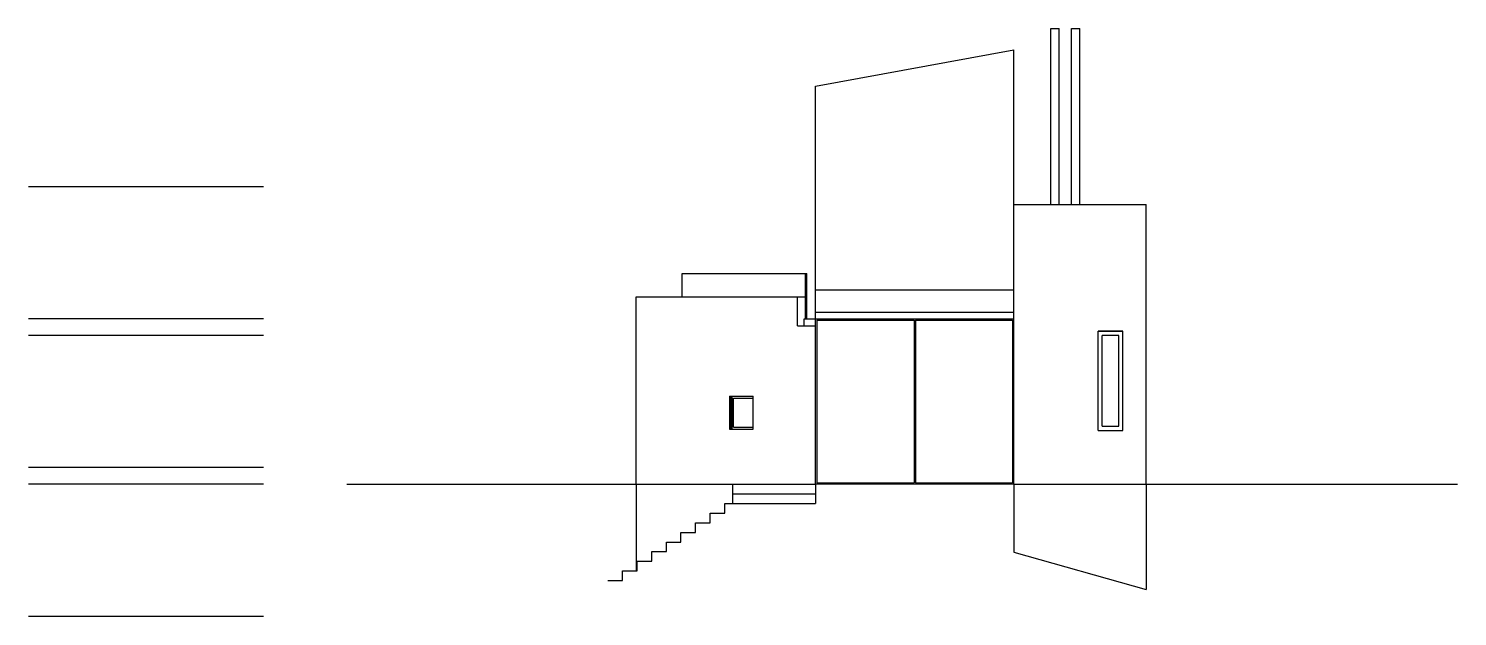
# Model space of a CAD drawing. Header units: inches. Extents: x -22610 to 5972, y 141 to 7454.
# Drawn here: x 4935 to 5972, y 3685 to 4112 of the extents above; entities that cross this region are included whole.
import ezdxf

# ---------------------------------------------------------------- set-up
doc = ezdxf.new("R2010")
doc.units = ezdxf.units.IN
doc.header["$LTSCALE"] = 0.5
doc.header["$MEASUREMENT"] = 0
for name, color, linetype in [('A-Elev-North', 7, 'Continuous'), ('A-Elev-South', 7, 'Continuous'), ('A-glazing', 252, 'Continuous'), ('A-walls', 7, 'Continuous')]:
    doc.layers.add(name, color=color, linetype=linetype)

msp = doc.modelspace()

# ---------------------------------------------------------------- linework, layer by layer
at = {"layer": 'A-Elev-North', "color": 254}
msp.add_line((5505.9, 3922.2), (5505.9, 4070.3, 5017.5), dxfattribs=at)
at = {"layer": 'A-Elev-North', "color": 253}
for p, q in [((5409.1, 3917.3), (5409.1, 3934.3)), ((5409.1, 3934.3), (5499.7, 3934.3)), ((5498.6, 3917.3), (5498.6, 3934.3)), ((5499.7, 3901.3), (5499.7, 3934.3)), ((5375.7, 3781.3), (5375.7, 3917.3)), ((5375.7, 3917.3), (5498.6, 3917.3)), ((5492.9, 3896.3), (5492.9, 3917.3)), ((5497.6, 3901.3), (5505.9, 3901.3, 5147.6)), ((5492.9, 3896.3, -2903.3), (5505.9, 3896.3, 5147.6))]:
    msp.add_line(p, q, dxfattribs=at)
at = {"layer": 'A-Elev-North', "color": 251}
for p, q in [((5498.6, 3901.3), (5498.6, 3917.3)), ((5497.6, 3896.3), (5497.6, 3901.3)), ((5375.7, 3781.3), (5375.7, 3718.3, -36033)), ((5445.9, 3774.3, -5147.6), (5505.9, 3774.3, -5147.6)), ((5505.9, 3781.3), (5505.9, 3767.3)), ((5440.1, 3767.3, -5147.6), (5505.9, 3767.3, -5147.6)), ((5440.1, 3760.3, -5147.6), (5440.1, 3767.3, -5147.6)), ((5429.5, 3760.3, -5147.6), (5440.1, 3760.3, -5147.6)), ((5429.5, 3753.3, -5147.6), (5429.5, 3760.3, -5147.6)), ((5408.3, 3746.3, -15442.7), (5418.9, 3746.3, -15442.7)), ((5408.3, 3739.3, -15442.7), (5408.3, 3746.3, -15442.7)), ((5418.9, 3753.3, -10295.1), (5429.5, 3753.3, -10295.1)), ((5418.9, 3746.3, -10295.1), (5418.9, 3753.3, -10295.1)), ((5397.7, 3739.3, -20590.3), (5408.3, 3739.3, -20590.3)), ((5397.7, 3732.3, -20590.3), (5397.7, 3739.3, -20590.3)), ((5376.5, 3725.3, -30885.4), (5387.1, 3725.3, -30885.4)), ((5376.5, 3718.3, -30885.4), (5376.5, 3725.3, -30885.4)), ((5387.1, 3732.3, -25737.8), (5397.7, 3732.3, -25737.8)), ((5387.1, 3725.3, -25737.8), (5387.1, 3732.3, -25737.8)), ((5365.9, 3718.3, -36033), (5376.5, 3718.3, -36033)), ((5365.9, 3711.3, -36033), (5365.9, 3718.3, -36033)), ((5355.2, 3711.3, -41180.5), (5365.9, 3711.3, -41180.5))]:
    msp.add_line(p, q, dxfattribs=at)
at = {"layer": 'A-Elev-South', "color": 253}
for p, q in [((5676.7, 3984.3), (5676.7, 4112.1)), ((5676.7, 4112.1), (5682.7, 4112.1)), ((5682.7, 3984.3), (5682.7, 4112.1)), ((5691.7, 3984.3), (5691.7, 4112.1)), ((5691.7, 4112.1), (5697.7, 4112.1)), ((5697.7, 3984.3), (5697.7, 4112.1)), ((5649.9, 3984.3), (5745.9, 3984.3)), ((5745.9, 3781.3), (5745.9, 3984.3)), ((5505.9, 3906.3, 5147.6), (5649.9, 3906.3, 5147.6)), ((5505.9, 3901.3, 5147.6), (5649.9, 3901.3, 5147.6)), ((5506.9, 3900.3, 5147.6), (5577.4, 3900.3, 5147.6)), ((5506.9, 3900.3, 5147.6), (5506.9, 3782.3, 85.8)), ((5577.4, 3900.3, 5104.7), (5577.4, 3782.3, 42.9)), ((5578.4, 3900.3, 5104.7), (5578.4, 3782.3, 42.9)), ((5578.4, 3900.3, 5147.6), (5648.9, 3900.3, 5147.6)), ((5648.9, 3900.3, 5104.7), (5648.9, 3782.3, 42.9)), ((5506.9, 3782.3), (5577.4, 3782.3)), ((5578.4, 3782.3), (5648.9, 3782.3))]:
    msp.add_line(p, q, dxfattribs=at)
at = {"layer": 'A-Elev-South', "color": 254}
msp.add_line((5649.9, 3922.2), (5649.9, 4096.8), dxfattribs=at)
at = {"layer": 'A-Elev-South', "color": 2, "ltscale": 0.1}
for p, q in [((5105.4, 3997.3, -10295.1), (4934.9, 3997.3, -10295.1)), ((5105.4, 3997.3, -10295.1), (4934.9, 3997.3, -10295.1)), ((5105.4, 3997.3, -10295.1), (4934.9, 3997.3, -10295.1)), ((5105.4, 3901.3, -10295.1), (4934.9, 3901.3, -10295.1)), ((5105.4, 3889.3, -10295.1), (4934.9, 3889.3, -10295.1)), ((5105.4, 3793.3, -10295.1), (4934.9, 3793.3, -10295.1)), ((5105.4, 3781.3, -10295.1), (4934.9, 3781.3, -10295.1)), ((5105.4, 3685.3, -10295.1), (4934.9, 3685.3, -10295.1))]:
    msp.add_line(p, q, dxfattribs=at)
at = {"layer": 'A-Elev-South', "color": 7}
for p, q in [((5649.9, 3922.2, 5220.1), (5505.9, 3922.2)), ((5505.9, 3781.3, -4774.8), (5505.9, 3922.2)), ((5165.9, 3781.3), (5505.9, 3781.3)), ((5649.9, 3781.3), (5971.7, 3781.3))]:
    msp.add_line(p, q, dxfattribs=at)
at = {"layer": 'A-Elev-South'}
for q in [(5649.9, 3922.2), (5505.9, 3781.3)]:
    msp.add_line((5649.9, 3781.3), q, dxfattribs=at)
at = {"layer": 'A-Elev-South', "color": 252}
for p, q in [((5728.9, 3892.3, -22888.6), (5710.9, 3892.3, -22888.6)), ((5710.9, 3820.3, -12593.4), (5710.9, 3892.3, -12593.4)), ((5710.9, 3892.3, -22888.6), (5728.9, 3892.3, -22888.6)), ((5725.9, 3889.3, -22888.6), (5713.9, 3889.3, -22888.6)), ((5713.9, 3823.3, -23377), (5713.9, 3889.3, -12910.6)), ((5725.9, 3823.3, -12593.4), (5725.9, 3889.3, -12593.4)), ((5728.9, 3820.3, -12593.4), (5728.9, 3892.3, -12593.4)), ((5443.6, 3845.3), (5460.6, 3845.3)), ((5443.6, 3845.3), (5443.6, 3821.3)), ((5460.6, 3821.3, 2573.8), (5460.6, 3845.3, 2573.8)), ((5443.6, 3821.3), (5460.6, 3821.3)), ((5710.9, 3820.3, -22888.6), (5728.9, 3820.3, -22888.6)), ((5713.9, 3823.3, -22888.6), (5725.9, 3823.3, -22888.6))]:
    msp.add_line(p, q, dxfattribs=at)
at = {"layer": 'A-Elev-South', "color": 250}
msp.add_line((5444.7, 3821.3), (5444.7, 3845.3), dxfattribs=at)
at = {"layer": 'A-Elev-South', "color": 251}
for p, q in [((5445.4, 3821.3, -257.6), (5445.4, 3845.3, -257.6)), ((5446.4, 3843.7, 152.4), (5460.6, 3843.7, 2316.2)), ((5446.4, 3822.8, -257.6), (5446.4, 3843.7, -257.6)), ((5446.4, 3822.8, 152.4), (5460.6, 3822.8, 2316.2)), ((5649.9, 3781.3), (5649.9, 3731.9, -6843)), ((5745.9, 3781.3), (5745.9, 3704.9)), ((5649.9, 3731.9, -6843), (5745.9, 3704.9))]:
    msp.add_line(p, q, dxfattribs=at)
at = {"layer": 'A-glazing', "color": 254}
msp.add_line((5505.9, 4070.3, 5017.5), (5649.9, 4096.8), dxfattribs=at)
at = {"layer": 'A-walls', "color": 251}
msp.add_line((5445.9, 3767.3), (5445.9, 3781.3), dxfattribs=at)

doc.saveas('drawing.dxf')
